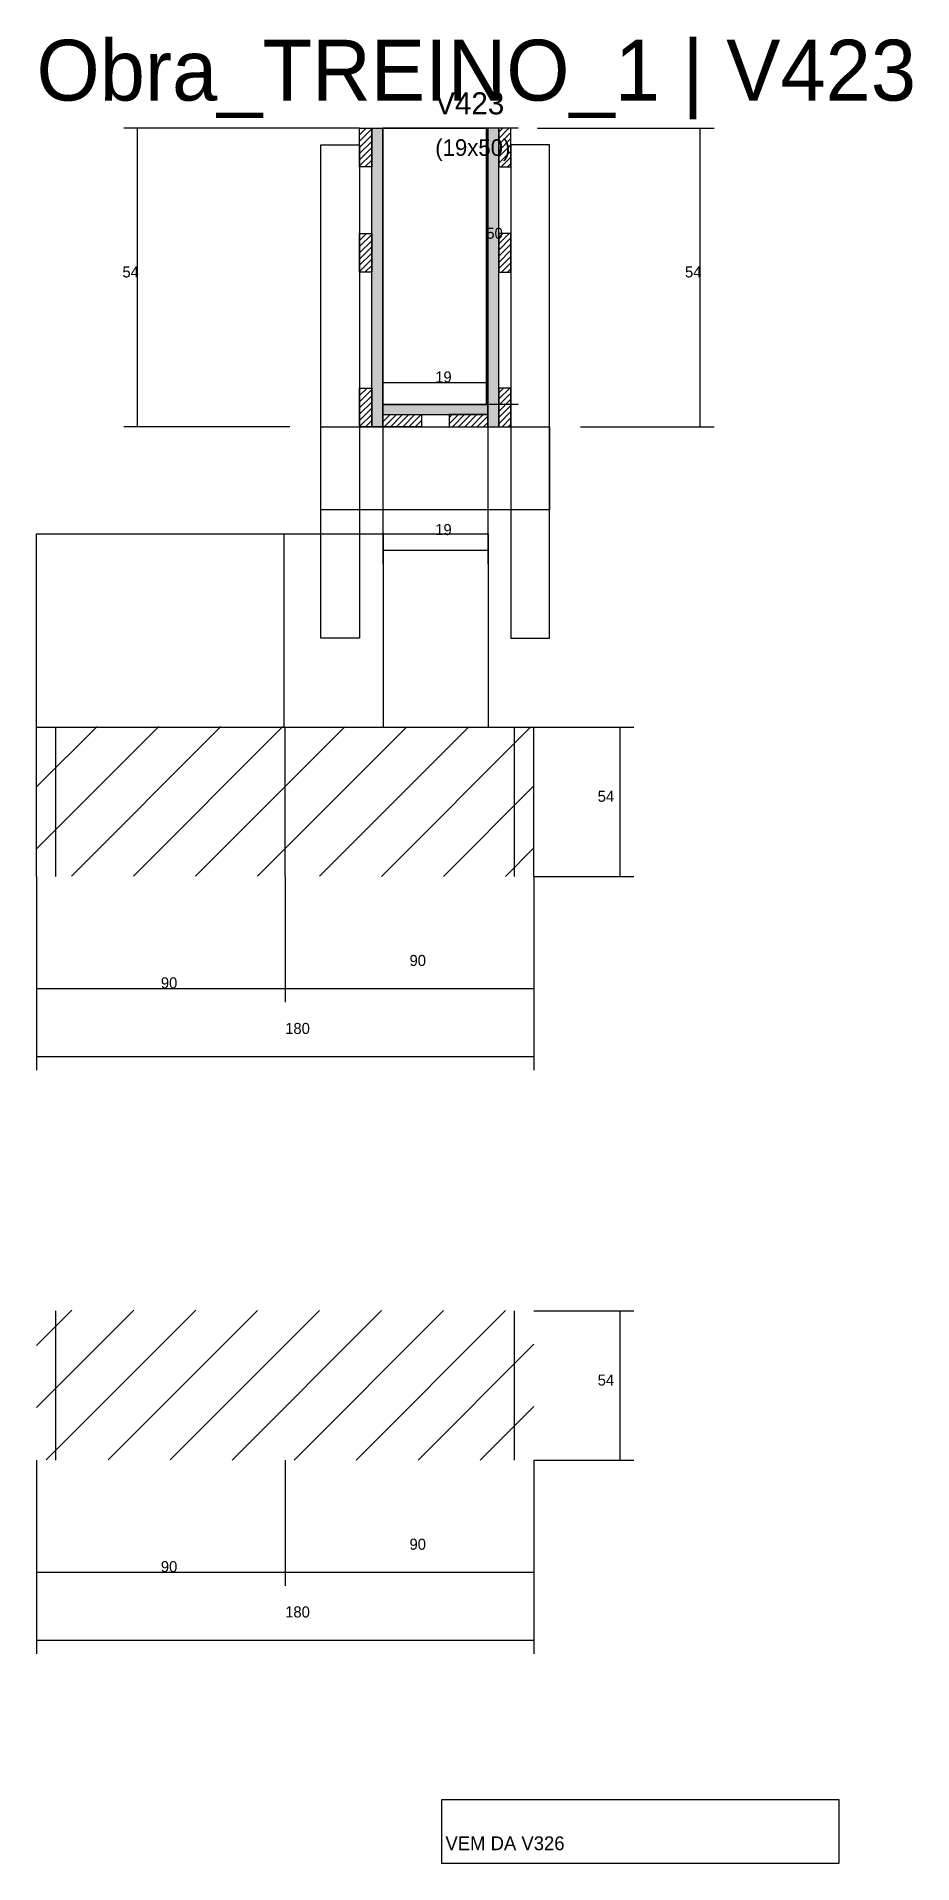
# Model space of a CAD drawing. Header units: metres. Extents: x -41 to 34840, y -36000 to 1848.
# Drawn here: x 80 to 397, y -7898 to -7237 of the extents above; entities that cross this region are included whole.
import ezdxf

# ---------------------------------------------------------------- set-up
doc = ezdxf.new("R2010")
doc.units = ezdxf.units.M
for name, color, linetype in [('CONCRETO', 251, 'Continuous'), ('COTA', 4, 'Continuous'), ('Cota Seção (2x)', 4, 'Continuous'), ('Hachura', 253, 'Continuous'), ('LABEL_ID', 3, 'Continuous'), ('Madeira', 126, 'Continuous'), ('Painéis', 200, 'Continuous'), ('REAPROVEITAMENTO', 251, 'Continuous'), ('SARR_2.2x7', 40, 'Continuous'), ('SARR_3.5x7', 81, 'Continuous'), ('Texto Seção', 7, 'Continuous')]:
    doc.layers.add(name, color=color, linetype=linetype)

msp = doc.modelspace()

# ---------------------------------------------------------------- texts
at = {"layer": 'COTA'}
for s, p in [('54', (111.1, -7324)), ('54', (314.7, -7324)), ('19', (224.3, -7417.2)), ('54', (283.1, -7513.7)), ('90', (215, -7573.1)), ('90', (125, -7581.2)), ('180', (170, -7597.7)), ('54', (283.1, -7724.9)), ('90', (215, -7784.3)), ('90', (125, -7792.4)), ('180', (170, -7808.8))]:
    msp.add_text(s, height=4, dxfattribs=at).set_placement(p)
at = {"layer": 'Cota Seção (2x)'}
for s, p in [('50', (242.8, -7310)), ('19', (224.3, -7362))]:
    msp.add_text(s, height=4, dxfattribs=at).set_placement(p)
at = {"layer": 'LABEL_ID'}
msp.add_text('Obra_TREINO_1 | V423', height=22, dxfattribs=at).set_placement((80, -7260))
at = {"layer": 'Texto Seção'}
for s, height, p in [('V423', 8, (224.3, -7265)), ('(19x50)', 6, (224.3, -7280)), ('VEM DA V326', 5, (228, -7893))]:
    msp.add_text(s, height=height, dxfattribs=at).set_placement(p)

# ---------------------------------------------------------------- hatches: boundary and pattern name
at = {"layer": 'Hachura'}
h = msp.add_hatch(dxfattribs=at)
h.set_pattern_fill('ANSI31', scale=0.5)
h.paths.add_polyline_path([(201.3, -7284), (196.9, -7284), (196.9, -7284), (196.9, -7270), (196.9, -7270), (201.3, -7270), (201.3, -7270), (201.3, -7284)])
h = msp.add_hatch(color=8, dxfattribs=at)
h.dxf.hatch_style = 1
h.paths.add_polyline_path([(205.3, -7270), (201.3, -7270), (201.3, -7270), (201.3, -7378), (201.3, -7378), (205.3, -7378), (205.3, -7378), (205.3, -7270)])
h = msp.add_hatch(color=8, dxfattribs=at)
h.dxf.hatch_style = 1
h.paths.add_polyline_path([(247.3, -7270), (243.3, -7270), (243.3, -7270), (243.3, -7378), (243.3, -7378), (247.3, -7378), (247.3, -7378), (247.3, -7270)])
h = msp.add_hatch(dxfattribs=at)
h.set_pattern_fill('ANSI31', scale=0.5)
h.paths.add_polyline_path([(247.3, -7284), (251.7, -7284), (251.7, -7284), (251.7, -7270), (251.7, -7270), (247.3, -7270), (247.3, -7270), (247.3, -7284)])
h = msp.add_hatch(dxfattribs=at)
h.set_pattern_fill('ANSI31', scale=0.5)
h.paths.add_polyline_path([(201.3, -7322.1), (196.9, -7322.1), (196.9, -7322.1), (196.9, -7308.1), (196.9, -7308.1), (201.3, -7308.1), (201.3, -7308.1), (201.3, -7322.1)])
h = msp.add_hatch(dxfattribs=at)
h.set_pattern_fill('ANSI31', scale=0.5)
h.paths.add_polyline_path([(247.3, -7322.1), (251.7, -7322.1), (251.7, -7322.1), (251.7, -7308.1), (251.7, -7308.1), (247.3, -7308.1), (247.3, -7308.1), (247.3, -7322.1)])
h = msp.add_hatch(dxfattribs=at)
h.set_pattern_fill('ANSI31', scale=0.5)
h.paths.add_polyline_path([(201.3, -7378), (196.9, -7378), (196.9, -7378), (196.9, -7364), (196.9, -7364), (201.3, -7364), (201.3, -7364), (201.3, -7378)])
h = msp.add_hatch(dxfattribs=at)
h.set_pattern_fill('ANSI31', scale=0.5)
h.paths.add_polyline_path([(247.3, -7378), (251.7, -7378), (251.7, -7378), (251.7, -7364), (251.7, -7364), (247.3, -7364), (247.3, -7364), (247.3, -7378)])
h = msp.add_hatch(color=8, dxfattribs=at)
h.dxf.hatch_style = 1
h.paths.add_polyline_path([(243.3, -7373.6), (243.3, -7370), (243.3, -7370), (205.3, -7370), (205.3, -7370), (205.3, -7373.6), (205.3, -7373.6), (243.3, -7373.6)])
h = msp.add_hatch(dxfattribs=at)
h.set_pattern_fill('ANSI31', scale=0.5)
h.paths.add_polyline_path([(205.3, -7378), (205.3, -7373.6), (205.3, -7373.6), (219.3, -7373.6), (219.3, -7373.6), (219.3, -7378), (219.3, -7378), (205.3, -7378)])
h = msp.add_hatch(dxfattribs=at)
h.set_pattern_fill('ANSI31', scale=0.5)
h.paths.add_polyline_path([(243.3, -7378), (243.3, -7373.6), (243.3, -7373.6), (229.3, -7373.6), (229.3, -7373.6), (229.3, -7378), (229.3, -7378), (243.3, -7378)])
at = {"layer": 'REAPROVEITAMENTO'}
h = msp.add_hatch(dxfattribs=at)
h.set_pattern_fill('ANSI31', scale=5)
h.paths.add_polyline_path([(260, -7540.7), (260, -7486.6), (260, -7486.6), (80, -7486.4), (80, -7486.4), (80, -7540.6), (80, -7540.6), (260, -7540.7)])
h = msp.add_hatch(dxfattribs=at)
h.set_pattern_fill('ANSI31', scale=5)
h.paths.add_polyline_path([(260, -7751.9), (260, -7697.8), (260, -7697.8), (80, -7697.6), (80, -7697.6), (80, -7751.8), (80, -7751.8), (260, -7751.9)])

# ---------------------------------------------------------------- linework, layer by layer
at = {"layer": 'CONCRETO'}
for points in [[(205.3, -7270), (205.3, -7270), (243.3, -7270), (243.3, -7298), (243.3, -7298), (243.3, -7370), (205.3, -7370), (205.3, -7270)], [(205.3, -7370), (243.3, -7370), (243.3, -7270), (205.3, -7270)]]:
    msp.add_lwpolyline(points, close=True, dxfattribs=at)
at = {"layer": 'COTA'}
for p, q in [((196.9, -7270), (111.6, -7270)), ((116.6, -7378), (116.6, -7270)), ((261.3, -7270), (325.2, -7270)), ((320.2, -7378), (320.2, -7270)), ((171.7, -7378), (111.6, -7378)), ((205.3, -7378), (205.3, -7427.7)), ((243.3, -7378), (243.3, -7427.7)), ((276.9, -7378), (325.2, -7378)), ((205.3, -7422.7), (243.3, -7422.7)), ((260, -7486.7), (296.2, -7486.7)), ((291.2, -7540.7), (291.2, -7486.7)), ((80, -7540.7), (80, -7586.2)), ((80, -7540.7), (80, -7610.8)), ((170, -7540.7), (170, -7586.2)), ((170, -7540.7), (170, -7586.2)), ((260, -7540.7), (260, -7586.2)), ((260, -7540.7), (260, -7610.8)), ((260, -7540.7), (296.2, -7540.7)), ((80, -7581.2), (170, -7581.2)), ((170, -7581.2), (260, -7581.2)), ((80, -7605.8), (260, -7605.8)), ((260, -7697.9), (296.2, -7697.9)), ((291.2, -7751.9), (291.2, -7697.9)), ((80, -7751.9), (80, -7797.4)), ((80, -7751.9), (80, -7822)), ((170, -7751.9), (170, -7797.4)), ((170, -7751.9), (170, -7797.4)), ((260, -7751.9), (260, -7797.4)), ((260, -7751.9), (260, -7822)), ((260, -7751.9), (296.2, -7751.9)), ((80, -7792.4), (170, -7792.4)), ((170, -7792.4), (260, -7792.4)), ((80, -7817), (260, -7817))]:
    msp.add_line(p, q, dxfattribs=at)
at = {"layer": 'Cota Seção (2x)'}
for p, q in [((254.3, -7270), (237.8, -7270)), ((242.8, -7370), (242.8, -7270)), ((205.3, -7378), (205.3, -7357)), ((205.3, -7362), (243.3, -7362)), ((243.3, -7378), (243.3, -7357)), ((254.3, -7370), (237.8, -7370))]:
    msp.add_line(p, q, dxfattribs=at)
at = {"layer": 'Madeira'}
for points in [[(201.3, -7284), (196.9, -7284), (196.9, -7270), (201.3, -7270)], [(247.3, -7284), (251.7, -7284), (251.7, -7270), (247.3, -7270)], [(201.3, -7322.1), (196.9, -7322.1), (196.9, -7308.1), (201.3, -7308.1)], [(247.3, -7322.1), (251.7, -7322.1), (251.7, -7308.1), (247.3, -7308.1)], [(201.3, -7378), (196.9, -7378), (196.9, -7364), (201.3, -7364)], [(247.3, -7378), (251.7, -7378), (251.7, -7364), (247.3, -7364)], [(205.3, -7378), (205.3, -7373.6), (219.3, -7373.6), (219.3, -7378)], [(243.3, -7378), (243.3, -7373.6), (229.3, -7373.6), (229.3, -7378)]]:
    msp.add_lwpolyline(points, close=True, dxfattribs=at)
at = {"layer": 'Painéis'}
for p, q in [((205.3, -7378), (205.3, -7270)), ((243.3, -7378), (243.3, -7270)), ((205.3, -7370), (243.3, -7370)), ((205.3, -7373.6), (205.3, -7370)), ((243.3, -7373.6), (243.3, -7370)), ((80, -7416.7), (169.6, -7416.7)), ((80, -7486.7), (80, -7416.7)), ((169.6, -7486.7), (169.6, -7416.7)), ((169.6, -7416.7), (205.6, -7416.7)), ((169.6, -7486.7), (169.6, -7416.7)), ((205.6, -7486.7), (205.6, -7416.7)), ((205.6, -7416.7), (243.6, -7416.7)), ((205.6, -7486.7), (205.6, -7416.7)), ((243.6, -7486.7), (243.6, -7416.7)), ((80, -7486.7), (260, -7486.7)), ((80, -7540.7), (80, -7486.7)), ((80, -7486.7), (169.6, -7486.7)), ((169.6, -7486.7), (205.6, -7486.7)), ((170, -7540.7), (170, -7486.7)), ((205.6, -7486.7), (243.6, -7486.7)), ((260, -7540.7), (260, -7486.7))]:
    msp.add_line(p, q, dxfattribs=at)
for points in [[(201.3, -7270), (205.3, -7270), (205.3, -7378), (201.3, -7378)], [(247.3, -7270), (243.3, -7270), (243.3, -7378), (247.3, -7378)], [(243.3, -7373.6), (243.3, -7370), (205.3, -7370), (205.3, -7373.6)]]:
    msp.add_lwpolyline(points, close=True, dxfattribs=at)
at = {"layer": 'SARR_2.2x7'}
for p, q in [((87, -7540.7), (87, -7486.7)), ((253, -7540.7), (253, -7486.7)), ((87, -7751.9), (87, -7697.9)), ((253, -7751.9), (253, -7697.9))]:
    msp.add_line(p, q, dxfattribs=at)
at = {"layer": 'SARR_3.5x7'}
for points in [[(182.9, -7276), (196.9, -7276), (196.9, -7454.5), (182.9, -7454.5)], [(265.7, -7276), (251.7, -7276), (251.7, -7454.5), (265.7, -7454.5)], [(182.9, -7378), (265.7, -7378), (265.7, -7408.1), (182.9, -7408.1)]]:
    msp.add_lwpolyline(points, close=True, dxfattribs=at)
at = {"layer": 'Texto Seção'}
msp.add_lwpolyline([(226.7, -7874.6), (370.4, -7874.6), (370.4, -7897.8), (226.7, -7897.8)], close=True, dxfattribs=at)

msp.set_redraw_order([(e.dxf.handle, doc.entitydb.next_handle()) for e in msp.query("TEXT MTEXT ATTDEF DIMENSION ARC_DIMENSION")])  # texts and dimensions are drawn at this point

doc.saveas('drawing.dxf')
